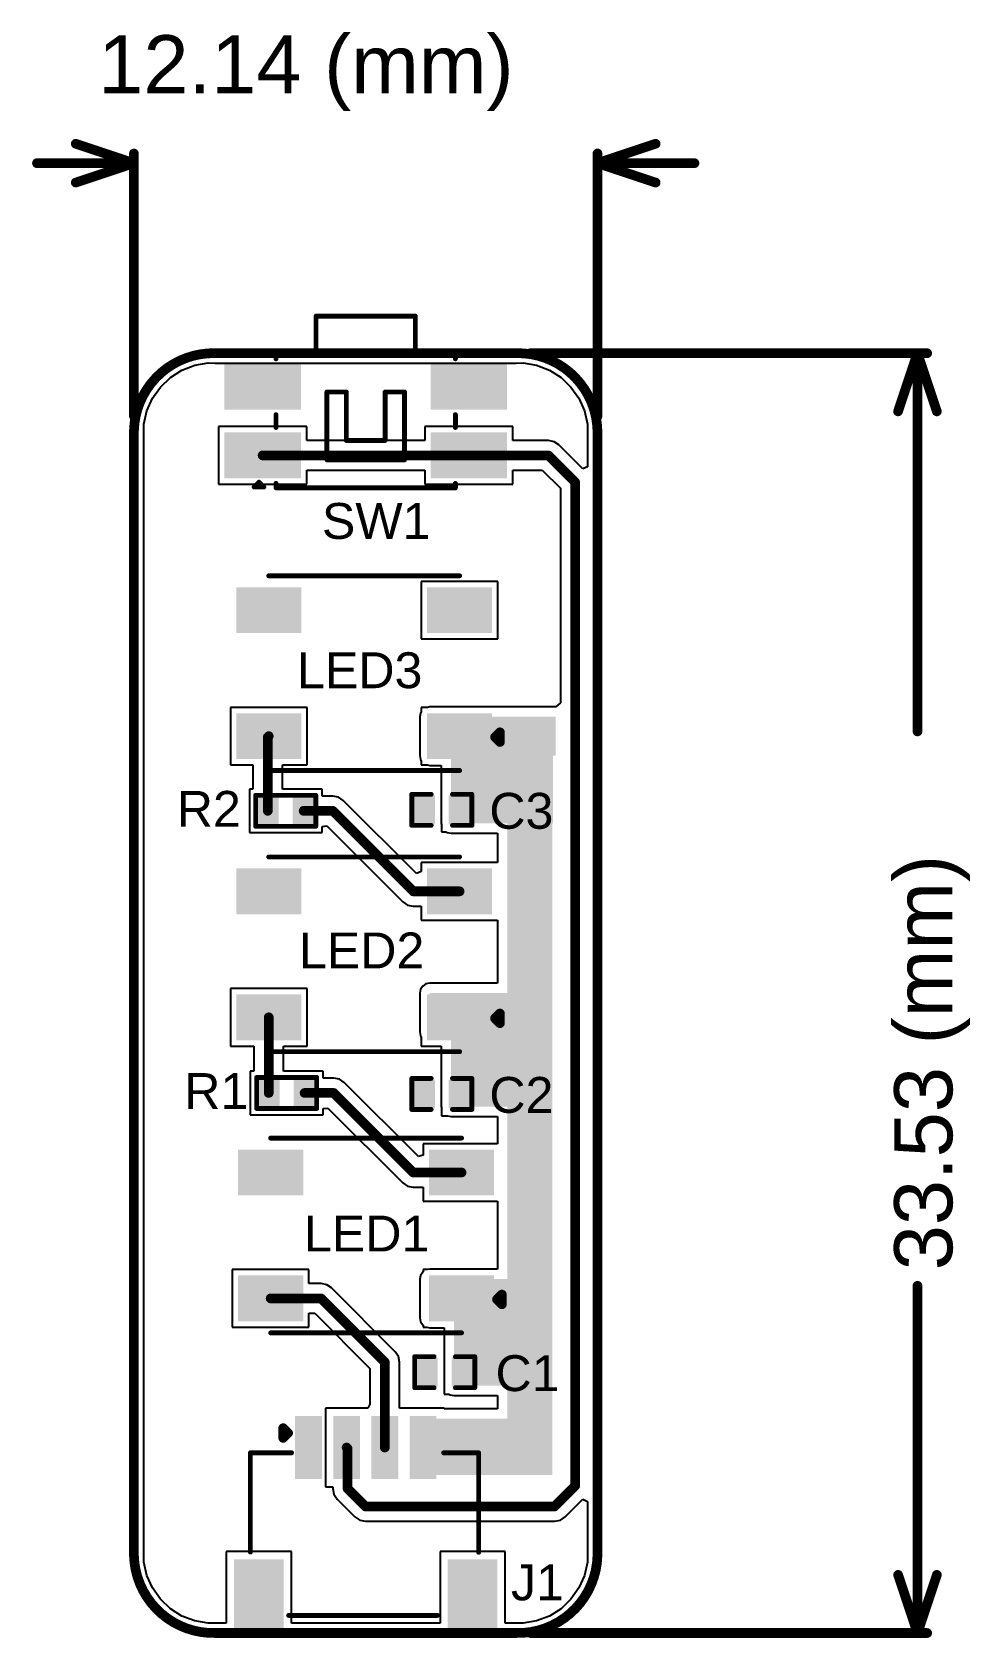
# Model space of a CAD drawing. Header units: inches. Extents: x -2.7 to 21.9, y -2.2 to 39.9.
import ezdxf

# ---------------------------------------------------------------- set-up
doc = ezdxf.new("R2010")
doc.units = ezdxf.units.IN
for name, color, linetype in [('Board Outline', 216, 'Continuous'), ('Dimension', 6, 'Continuous'), ('Top Layer', 1, 'Continuous'), ('Top Overlay', 2, 'Continuous'), ('Top Paste', 8, 'Continuous'), ('Top Solder', 216, 'Continuous')]:
    doc.layers.add(name, color=color, linetype=linetype)
doc.styles.add('Arial', font='', dxfattribs={"height": 0.2})
doc.styles.get('Arial').set_extended_font_data('Arial')

msp = doc.modelspace()

# ---------------------------------------------------------------- texts
at = {"layer": 'Dimension', "style": 'Arial'}
msp.add_text('12.14 (mm)', height=1.524, dxfattribs=at).set_placement((-0.9376486199999999, 38.30270724))
msp.add_text('33.53 (mm)', height=1.524, rotation=90, dxfattribs=at).set_placement((21.43735362, 7.46982504))
at = {"layer": 'Top Overlay', "style": 'Arial'}
for s, p in [('SW1', (4.92372396, 26.6320524)), ('LED3', (4.271992979999999, 22.7204524)), ('R2', (1.12208818, 19.0882524)), ('C3', (9.30878758, 19.0374524)), ('LED2', (4.32279298, 15.3798524)), ('R1', (1.31698746, 11.6968524)), ('C2', (9.30878758, 11.5952524)), ('LED1', (4.45397636, 7.9630524)), ('C1', (9.470171559999999, 4.305452399999999)), ('J1', (9.87594672, -1.17583204))]:
    msp.add_text(s, height=0.9397999999999999, dxfattribs=at).set_placement(p)

# ---------------------------------------------------------------- blocks, each defined once
blk = doc.blocks.new('C___0402_1')
at = {"layer": 'Top Layer'}
for points in [[(-0.6985, -0.3175), (-0.6985, 0.3175), (-0.2412999999999999, 0.3175), (-0.2413, -0.3175)], [(0.2412999999999999, -0.3175), (0.2413, 0.3175), (0.6985, 0.3175), (0.6985, -0.3175)]]:
    blk.add_hatch(color=1, dxfattribs=at).paths.add_polyline_path(points)
at = {"layer": 'Top Paste'}
for points in [[(-0.6985, -0.3175), (-0.6985, 0.3175), (-0.2412999999999999, 0.3175), (-0.2413, -0.3175)], [(0.2412999999999999, -0.3175), (0.2413, 0.3175), (0.6985, 0.3175), (0.6985, -0.3175)]]:
    blk.add_hatch(color=8, dxfattribs=at).paths.add_polyline_path(points)
at = {"layer": 'Top Solder'}
for points in [[(-0.7584998799999999, -0.37749988), (-0.7584998799999999, 0.37749988), (-0.18130012, 0.37749988), (-0.18130012, -0.37749988)], [(0.18130012, -0.37749988), (0.18130012, 0.37749988), (0.7584998799999999, 0.37749988), (0.7584998799999999, -0.37749988)]]:
    blk.add_hatch(color=216, dxfattribs=at).paths.add_polyline_path(points)
at = {"layer": 'Top Overlay', "const_width": 0.127}
for points in [[(-0.7874, 0.4064), (-0.2794, 0.4064)], [(-0.7874, -0.4064), (-0.7874, 0.4064)], [(0.2794, 0.4064), (0.7874, 0.4064)], [(0.7874, -0.4064), (0.7874, 0.4064)], [(-0.7874, -0.4064), (-0.2794, -0.4064)], [(0.2794, -0.4064), (0.7874, -0.4064)]]:
    blk.add_lwpolyline(points, dxfattribs=at)
at = {"layer": 'Top Overlay', "const_width": 0.0635}
for points in [[(-0.8191499999999999, 0.4064, 1), (-0.7556499999999999, 0.4064, 1)], [(-0.8191499999999999, 0.4064, 1), (-0.7556499999999999, 0.4064, 1)], [(-0.31115, 0.4064, 1), (-0.24765, 0.4064, 1)], [(0.24765, 0.4064, 1), (0.31115, 0.4064, 1)], [(0.7556499999999999, 0.4064, 1), (0.8191499999999999, 0.4064, 1)], [(0.7556499999999999, 0.4064, 1), (0.8191499999999999, 0.4064, 1)], [(-0.8191499999999999, -0.4064, 1), (-0.7556499999999999, -0.4064, 1)], [(-0.8191499999999999, -0.4064, 1), (-0.7556499999999999, -0.4064, 1)], [(-0.31115, -0.4064, 1), (-0.24765, -0.4064, 1)], [(0.24765, -0.4064, 1), (0.31115, -0.4064, 1)], [(0.7556499999999999, -0.4064, 1), (0.8191499999999999, -0.4064, 1)], [(0.7556499999999999, -0.4064, 1), (0.8191499999999999, -0.4064, 1)]]:
    blk.add_lwpolyline(points, format="xyb", close=True, dxfattribs=at)
blk = doc.blocks.new('C___0402_2')
at = {"layer": 'Top Layer'}
for points in [[(-0.6985, -0.3175), (-0.6985, 0.3175), (-0.2412999999999999, 0.3175), (-0.2413, -0.3175)], [(0.2412999999999999, -0.3175), (0.2413, 0.3175), (0.6985, 0.3175), (0.6985, -0.3175)]]:
    blk.add_hatch(color=1, dxfattribs=at).paths.add_polyline_path(points)
at = {"layer": 'Top Paste'}
for points in [[(-0.6985, -0.3175), (-0.6985, 0.3175), (-0.2412999999999999, 0.3175), (-0.2413, -0.3175)], [(0.2412999999999999, -0.3175), (0.2413, 0.3175), (0.6985, 0.3175), (0.6985, -0.3175)]]:
    blk.add_hatch(color=8, dxfattribs=at).paths.add_polyline_path(points)
at = {"layer": 'Top Solder'}
for points in [[(-0.7584998799999999, -0.37749988), (-0.7584998799999999, 0.37749988), (-0.18130012, 0.37749988), (-0.18130012, -0.37749988)], [(0.18130012, -0.37749988), (0.18130012, 0.37749988), (0.7584998799999999, 0.37749988), (0.7584998799999999, -0.37749988)]]:
    blk.add_hatch(color=216, dxfattribs=at).paths.add_polyline_path(points)
at = {"layer": 'Top Overlay', "const_width": 0.127}
for points in [[(-0.7874, 0.4064), (-0.2794, 0.4064)], [(-0.7874, -0.4064), (-0.7874, 0.4064)], [(0.2794, 0.4064), (0.7874, 0.4064)], [(0.7874, -0.4064), (0.7874, 0.4064)], [(-0.7874, -0.4064), (-0.2794, -0.4064)], [(0.2794, -0.4064), (0.7874, -0.4064)]]:
    blk.add_lwpolyline(points, dxfattribs=at)
at = {"layer": 'Top Overlay', "const_width": 0.0635}
for points in [[(-0.8191499999999999, 0.4064, 1), (-0.7556499999999999, 0.4064, 1)], [(-0.8191499999999999, 0.4064, 1), (-0.7556499999999999, 0.4064, 1)], [(-0.31115, 0.4064, 1), (-0.24765, 0.4064, 1)], [(0.24765, 0.4064, 1), (0.31115, 0.4064, 1)], [(0.7556499999999999, 0.4064, 1), (0.8191499999999999, 0.4064, 1)], [(0.7556499999999999, 0.4064, 1), (0.8191499999999999, 0.4064, 1)], [(-0.8191499999999999, -0.4064, 1), (-0.7556499999999999, -0.4064, 1)], [(-0.8191499999999999, -0.4064, 1), (-0.7556499999999999, -0.4064, 1)], [(-0.31115, -0.4064, 1), (-0.24765, -0.4064, 1)], [(0.24765, -0.4064, 1), (0.31115, -0.4064, 1)], [(0.7556499999999999, -0.4064, 1), (0.8191499999999999, -0.4064, 1)], [(0.7556499999999999, -0.4064, 1), (0.8191499999999999, -0.4064, 1)]]:
    blk.add_lwpolyline(points, format="xyb", close=True, dxfattribs=at)
blk = doc.blocks.new('C___0402_3')
at = {"layer": 'Top Layer'}
for points in [[(-0.6985, -0.3175), (-0.6985, 0.3175), (-0.2412999999999999, 0.3175), (-0.2413, -0.3175)], [(0.2412999999999999, -0.3175), (0.2413, 0.3175), (0.6985, 0.3175), (0.6985, -0.3175)]]:
    blk.add_hatch(color=1, dxfattribs=at).paths.add_polyline_path(points)
at = {"layer": 'Top Paste'}
for points in [[(-0.6985, -0.3175), (-0.6985, 0.3175), (-0.2412999999999999, 0.3175), (-0.2413, -0.3175)], [(0.2412999999999999, -0.3175), (0.2413, 0.3175), (0.6985, 0.3175), (0.6985, -0.3175)]]:
    blk.add_hatch(color=8, dxfattribs=at).paths.add_polyline_path(points)
at = {"layer": 'Top Solder'}
for points in [[(-0.7584998799999999, -0.37749988), (-0.7584998799999999, 0.37749988), (-0.18130012, 0.37749988), (-0.18130012, -0.37749988)], [(0.18130012, -0.37749988), (0.18130012, 0.37749988), (0.7584998799999999, 0.37749988), (0.7584998799999999, -0.37749988)]]:
    blk.add_hatch(color=216, dxfattribs=at).paths.add_polyline_path(points)
at = {"layer": 'Top Overlay', "const_width": 0.127}
for points in [[(-0.7874, 0.4064), (-0.2794, 0.4064)], [(-0.7874, -0.4064), (-0.7874, 0.4064)], [(0.2794, 0.4064), (0.7874, 0.4064)], [(0.7874, -0.4064), (0.7874, 0.4064)], [(-0.7874, -0.4064), (-0.2794, -0.4064)], [(0.2794, -0.4064), (0.7874, -0.4064)]]:
    blk.add_lwpolyline(points, dxfattribs=at)
at = {"layer": 'Top Overlay', "const_width": 0.0635}
for points in [[(-0.8191499999999999, 0.4064, 1), (-0.7556499999999999, 0.4064, 1)], [(-0.8191499999999999, 0.4064, 1), (-0.7556499999999999, 0.4064, 1)], [(-0.31115, 0.4064, 1), (-0.24765, 0.4064, 1)], [(0.24765, 0.4064, 1), (0.31115, 0.4064, 1)], [(0.7556499999999999, 0.4064, 1), (0.8191499999999999, 0.4064, 1)], [(0.7556499999999999, 0.4064, 1), (0.8191499999999999, 0.4064, 1)], [(-0.8191499999999999, -0.4064, 1), (-0.7556499999999999, -0.4064, 1)], [(-0.8191499999999999, -0.4064, 1), (-0.7556499999999999, -0.4064, 1)], [(-0.31115, -0.4064, 1), (-0.24765, -0.4064, 1)], [(0.24765, -0.4064, 1), (0.31115, -0.4064, 1)], [(0.7556499999999999, -0.4064, 1), (0.8191499999999999, -0.4064, 1)], [(0.7556499999999999, -0.4064, 1), (0.8191499999999999, -0.4064, 1)]]:
    blk.add_lwpolyline(points, format="xyb", close=True, dxfattribs=at)
blk = doc.blocks.new('EVQPUA02K_4')
at = {"layer": 'Top Layer'}
for points in [[(-1.8000218, 0.4000499999999999), (-3.6000182, 0.4000500000000001), (-3.6000182, 1.400048), (-1.8000218, 1.400048)], [(3.6000182, 0.4000499999999999), (1.8000218, 0.4000500000000001), (1.8000218, 1.400048), (3.6000182, 1.400048)], [(-1.8000218, -1.400048), (-3.6000182, -1.400048), (-3.6000182, -0.4000499999999999), (-1.8000218, -0.4000500000000001)], [(3.6000182, -1.400048), (1.8000218, -1.400048), (1.8000218, -0.4000499999999999), (3.6000182, -0.4000500000000001)]]:
    blk.add_hatch(color=1, dxfattribs=at).paths.add_polyline_path(points)
at = {"layer": 'Top Paste'}
for points in [[(-1.8000218, 0.4000499999999999), (-3.6000182, 0.4000500000000001), (-3.6000182, 1.400048), (-1.8000218, 1.400048)], [(3.6000182, 0.4000499999999999), (1.8000218, 0.4000500000000001), (1.8000218, 1.400048), (3.6000182, 1.400048)], [(-1.8000218, -1.400048), (-3.6000182, -1.400048), (-3.6000182, -0.4000499999999999), (-1.8000218, -0.4000500000000001)], [(3.6000182, -1.400048), (1.8000218, -1.400048), (1.8000218, -0.4000499999999999), (3.6000182, -0.4000500000000001)]]:
    blk.add_hatch(color=8, dxfattribs=at).paths.add_polyline_path(points)
at = {"layer": 'Top Solder'}
for points in [[(-1.6984218, 0.2984499999999998), (-3.7016182, 0.2984500000000001), (-3.7016182, 1.501648), (-1.6984218, 1.501648)], [(3.7016182, 0.2984499999999998), (1.6984218, 0.2984500000000001), (1.6984218, 1.501648), (3.7016182, 1.501648)], [(-1.6984218, -1.501648), (-3.7016182, -1.501648), (-3.7016182, -0.2984499999999998), (-1.6984218, -0.2984500000000001)], [(3.7016182, -1.501648), (1.6984218, -1.501648), (1.6984218, -0.2984499999999998), (3.7016182, -0.2984500000000001)]]:
    blk.add_hatch(color=216, dxfattribs=at).paths.add_polyline_path(points)
at = {"layer": 'Top Overlay', "const_width": 0.127}
for points in [[(-1.299972, 1.749933), (-1.299972, 2.749931)], [(-1.299972, 2.749931), (1.299972, 2.749931)], [(1.299972, 1.749933), (1.299972, 2.749931)], [(-2.350008, 1.749933), (2.350008, 1.749933)], [(-2.350008, 1.631061), (-2.350008, 1.749933)], [(2.350008, 1.631061), (2.350008, 1.749933)], [(-1.016, -1.016127), (-1.016, 0.761873)], [(-1.016, 0.761873), (-0.508, 0.761873)], [(-0.508, -0.5081269999999999), (-0.508, 0.761873)], [(0.508, -0.5081269999999999), (0.508, 0.761873)], [(0.508, 0.761873), (1.016, 0.761873)], [(1.016, -1.016127), (1.016, 0.761873)], [(-2.350008, -0.169037), (-2.350008, 0.168783)], [(2.350008, -0.169037), (2.350008, 0.168783)], [(-0.508, -0.5081269999999999), (0.508, -0.5081269999999999)], [(-1.016, -1.016127), (1.016, -1.016127)], [(-2.921, -1.7272), (-2.794, -1.6002)], [(-2.921, -1.7272), (-2.667, -1.7272)], [(-2.794, -1.6002), (-2.667, -1.7272)], [(-2.350008, -1.750187), (-2.350008, -1.631315)], [(2.350008, -1.750187), (2.350008, -1.631315)], [(-2.350008, -1.750187), (2.350008, -1.750187)]]:
    blk.add_lwpolyline(points, dxfattribs=at)
at = {"layer": 'Top Overlay', "const_width": 0.0635}
for points in [[(-1.331722, 2.749931, 1), (-1.268222, 2.749931, 1)], [(-1.331722, 2.749931, 1), (-1.268222, 2.749931, 1)], [(1.268222, 2.749931, 1), (1.331722, 2.749931, 1)], [(1.268222, 2.749931, 1), (1.331722, 2.749931, 1)], [(-2.381758, 1.749933, 1), (-2.318258, 1.749933, 1)], [(-2.381758, 1.749933, 1), (-2.318258, 1.749933, 1)], [(-2.381758, 1.631061, 1), (-2.318258, 1.631061, 1)], [(-1.331722, 1.749933, 1), (-1.268222, 1.749933, 1)], [(1.268222, 1.749933, 1), (1.331722, 1.749933, 1)], [(2.318258, 1.749933, 1), (2.381758, 1.749933, 1)], [(2.318258, 1.749933, 1), (2.381758, 1.749933, 1)], [(2.318258, 1.631061, 1), (2.381758, 1.631061, 1)], [(-1.04775, 0.761873, 1), (-0.98425, 0.761873, 1)], [(-1.04775, 0.761873, 1), (-0.98425, 0.761873, 1)], [(-0.5397500000000001, 0.761873, 1), (-0.47625, 0.761873, 1)], [(-0.5397500000000001, 0.761873, 1), (-0.47625, 0.761873, 1)], [(0.47625, 0.761873, 1), (0.5397500000000001, 0.761873, 1)], [(0.47625, 0.761873, 1), (0.5397500000000001, 0.761873, 1)], [(0.98425, 0.761873, 1), (1.04775, 0.761873, 1)], [(0.98425, 0.761873, 1), (1.04775, 0.761873, 1)], [(-2.381758, 0.168783, 1), (-2.318258, 0.168783, 1)], [(2.318258, 0.168783, 1), (2.381758, 0.168783, 1)], [(-2.381758, -0.169037, 1), (-2.318258, -0.169037, 1)], [(2.318258, -0.169037, 1), (2.381758, -0.169037, 1)], [(-0.5397500000000001, -0.5081269999999999, 1), (-0.47625, -0.5081269999999999, 1)], [(-0.5397500000000001, -0.5081269999999999, 1), (-0.47625, -0.5081269999999999, 1)], [(0.47625, -0.5081269999999999, 1), (0.5397500000000001, -0.5081269999999999, 1)], [(0.47625, -0.5081269999999999, 1), (0.5397500000000001, -0.5081269999999999, 1)], [(-1.04775, -1.016127, 1), (-0.98425, -1.016127, 1)], [(-1.04775, -1.016127, 1), (-0.98425, -1.016127, 1)], [(0.98425, -1.016127, 1), (1.04775, -1.016127, 1)], [(0.98425, -1.016127, 1), (1.04775, -1.016127, 1)], [(-2.95275, -1.7272, 1), (-2.88925, -1.7272, 1)], [(-2.95275, -1.7272, 1), (-2.88925, -1.7272, 1)], [(-2.82575, -1.6002, 1), (-2.76225, -1.6002, 1)], [(-2.82575, -1.6002, 1), (-2.76225, -1.6002, 1)], [(-2.69875, -1.7272, 1), (-2.63525, -1.7272, 1)], [(-2.69875, -1.7272, 1), (-2.63525, -1.7272, 1)], [(-2.381758, -1.631315, 1), (-2.318258, -1.631315, 1)], [(2.318258, -1.631315, 1), (2.381758, -1.631315, 1)], [(-2.381758, -1.750187, 1), (-2.318258, -1.750187, 1)], [(-2.381758, -1.750187, 1), (-2.318258, -1.750187, 1)], [(2.318258, -1.750187, 1), (2.381758, -1.750187, 1)], [(2.318258, -1.750187, 1), (2.381758, -1.750187, 1)]]:
    blk.add_lwpolyline(points, format="xyb", close=True, dxfattribs=at)
blk = doc.blocks.new('R___0402_5')
at = {"layer": 'Top Layer'}
for points in [[(-0.6985, -0.3175), (-0.6985, 0.3175), (-0.2412999999999999, 0.3175), (-0.2413, -0.3175)], [(0.2412999999999999, -0.3175), (0.2413, 0.3175), (0.6985, 0.3175), (0.6985, -0.3175)]]:
    blk.add_hatch(color=1, dxfattribs=at).paths.add_polyline_path(points)
at = {"layer": 'Top Paste'}
for points in [[(-0.6985, -0.3175), (-0.6985, 0.3175), (-0.2412999999999999, 0.3175), (-0.2413, -0.3175)], [(0.2412999999999999, -0.3175), (0.2413, 0.3175), (0.6985, 0.3175), (0.6985, -0.3175)]]:
    blk.add_hatch(color=8, dxfattribs=at).paths.add_polyline_path(points)
at = {"layer": 'Top Solder'}
for points in [[(-0.75350116, -0.37250116), (-0.75350116, 0.37250116), (-0.1862988399999999, 0.37250116), (-0.18629884, -0.37250116)], [(0.1862988399999999, -0.37250116), (0.18629884, 0.37250116), (0.75350116, 0.37250116), (0.75350116, -0.37250116)]]:
    blk.add_hatch(color=216, dxfattribs=at).paths.add_polyline_path(points)
at = {"layer": 'Top Overlay'}
for points, const_width in [([(-0.7874, 0.4064), (-0.7874, -0.4064)], 0.127), ([(0.7874, 0.4064), (-0.7874, 0.4064)], 0.127), ([(0.7874, 0.4064), (0.7874, -0.4064)], 0.127), ([(0.7874, -0.4064), (-0.7874, -0.4064)], 0.127), ([(0.8128, -0.4318), (-0.8128, -0.4318)], 0.0032258)]:
    blk.add_lwpolyline(points, dxfattribs=dict(at, const_width=const_width))
for points, const_width in [([(-0.8191499999999999, 0.4064, 1), (-0.7556499999999999, 0.4064, 1)], 0.0635), ([(-0.8191499999999999, 0.4064, 1), (-0.7556499999999999, 0.4064, 1)], 0.0635), ([(0.7556499999999999, 0.4064, 1), (0.8191499999999999, 0.4064, 1)], 0.0635), ([(0.7556499999999999, 0.4064, 1), (0.8191499999999999, 0.4064, 1)], 0.0635), ([(-0.8191499999999999, -0.4064, 1), (-0.7556499999999999, -0.4064, 1)], 0.0635), ([(-0.8191499999999999, -0.4064, 1), (-0.7556499999999999, -0.4064, 1)], 0.0635), ([(0.7556499999999999, -0.4064, 1), (0.8191499999999999, -0.4064, 1)], 0.0635), ([(0.7556499999999999, -0.4064, 1), (0.8191499999999999, -0.4064, 1)], 0.0635), ([(-0.81360518, -0.4318, 1), (-0.8119948199999999, -0.4318, 1)], 0.0016129), ([(0.8119948199999999, -0.4318, 1), (0.81360518, -0.4318, 1)], 0.0016129)]:
    blk.add_lwpolyline(points, format="xyb", close=True, dxfattribs=dict(at, const_width=const_width))
blk = doc.blocks.new('R___0402_6')
at = {"layer": 'Top Layer'}
for points in [[(-0.6985, -0.3175), (-0.6985, 0.3175), (-0.2412999999999999, 0.3175), (-0.2413, -0.3175)], [(0.2412999999999999, -0.3175), (0.2413, 0.3175), (0.6985, 0.3175), (0.6985, -0.3175)]]:
    blk.add_hatch(color=1, dxfattribs=at).paths.add_polyline_path(points)
at = {"layer": 'Top Paste'}
for points in [[(-0.6985, -0.3175), (-0.6985, 0.3175), (-0.2412999999999999, 0.3175), (-0.2413, -0.3175)], [(0.2412999999999999, -0.3175), (0.2413, 0.3175), (0.6985, 0.3175), (0.6985, -0.3175)]]:
    blk.add_hatch(color=8, dxfattribs=at).paths.add_polyline_path(points)
at = {"layer": 'Top Solder'}
for points in [[(-0.75350116, -0.37250116), (-0.75350116, 0.37250116), (-0.1862988399999999, 0.37250116), (-0.18629884, -0.37250116)], [(0.1862988399999999, -0.37250116), (0.18629884, 0.37250116), (0.75350116, 0.37250116), (0.75350116, -0.37250116)]]:
    blk.add_hatch(color=216, dxfattribs=at).paths.add_polyline_path(points)
at = {"layer": 'Top Overlay'}
for points, const_width in [([(-0.7874, 0.4064), (-0.7874, -0.4064)], 0.127), ([(0.7874, 0.4064), (-0.7874, 0.4064)], 0.127), ([(0.7874, 0.4064), (0.7874, -0.4064)], 0.127), ([(0.7874, -0.4064), (-0.7874, -0.4064)], 0.127), ([(0.8128, -0.4318), (-0.8128, -0.4318)], 0.0032258)]:
    blk.add_lwpolyline(points, dxfattribs=dict(at, const_width=const_width))
for points, const_width in [([(-0.8191499999999999, 0.4064, 1), (-0.7556499999999999, 0.4064, 1)], 0.0635), ([(-0.8191499999999999, 0.4064, 1), (-0.7556499999999999, 0.4064, 1)], 0.0635), ([(0.7556499999999999, 0.4064, 1), (0.8191499999999999, 0.4064, 1)], 0.0635), ([(0.7556499999999999, 0.4064, 1), (0.8191499999999999, 0.4064, 1)], 0.0635), ([(-0.8191499999999999, -0.4064, 1), (-0.7556499999999999, -0.4064, 1)], 0.0635), ([(-0.8191499999999999, -0.4064, 1), (-0.7556499999999999, -0.4064, 1)], 0.0635), ([(0.7556499999999999, -0.4064, 1), (0.8191499999999999, -0.4064, 1)], 0.0635), ([(0.7556499999999999, -0.4064, 1), (0.8191499999999999, -0.4064, 1)], 0.0635), ([(-0.81360518, -0.4318, 1), (-0.8119948199999999, -0.4318, 1)], 0.0016129), ([(0.8119948199999999, -0.4318, 1), (0.81360518, -0.4318, 1)], 0.0016129)]:
    blk.add_lwpolyline(points, format="xyb", close=True, dxfattribs=dict(at, const_width=const_width))
blk = doc.blocks.new('WS2812B_XF02_W_7')
at = {"layer": 'Top Layer'}
for points in [[(-3.24999985, 2.15000078), (-1.75000031, 2.15000078), (-1.75000031, 1.15000278), (-3.24999985, 1.15000278)], [(3.24999985, 1.15000278), (1.75000031, 1.15000278), (1.75000031, 2.15000078), (3.24999985, 2.15000078)], [(-3.24999985, -1.15000024), (-1.75000031, -1.15000024), (-1.75000031, -2.14999824), (-3.24999985, -2.14999824)], [(1.75000031, -1.15000024), (3.24999985, -1.15000024), (3.24999985, -2.14999824), (1.75000031, -2.14999824)]]:
    blk.add_hatch(color=1, dxfattribs=at).paths.add_polyline_path(points)
at = {"layer": 'Top Paste'}
for points in [[(-3.24999985, 2.15000078), (-1.75000031, 2.15000078), (-1.75000031, 1.15000278), (-3.24999985, 1.15000278)], [(3.24999985, 1.15000278), (1.75000031, 1.15000278), (1.75000031, 2.15000078), (3.24999985, 2.15000078)], [(-3.24999985, -1.15000024), (-1.75000031, -1.15000024), (-1.75000031, -2.14999824), (-3.24999985, -2.14999824)], [(1.75000031, -1.15000024), (3.24999985, -1.15000024), (3.24999985, -2.14999824), (1.75000031, -2.14999824)]]:
    blk.add_hatch(color=8, dxfattribs=at).paths.add_polyline_path(points)
at = {"layer": 'Top Solder'}
for points in [[(-3.35159985, 2.25160078), (-1.64840031, 2.25160078), (-1.64840031, 1.04840278), (-3.35159985, 1.04840278)], [(3.35159985, 1.04840278), (1.64840031, 1.04840278), (1.64840031, 2.25160078), (3.35159985, 2.25160078)], [(-3.35159985, -1.04840024), (-1.64840031, -1.04840024), (-1.64840031, -2.25159824), (-3.35159985, -2.25159824)], [(1.64840031, -1.04840024), (3.35159985, -1.04840024), (3.35159985, -2.25159824), (1.64840031, -2.25159824)]]:
    blk.add_hatch(color=216, dxfattribs=at).paths.add_polyline_path(points)
at = {"layer": 'Top Overlay'}
for points, const_width in [([(2.50000008, 2.55080008), (-2.50000008, 2.55080008)], 0.127), ([(-3.556, 1.8034), (-3.556, 1.5494)], 0.254), ([(-3.429, 1.6764), (-3.556, 1.8034)], 0.254), ([(-3.429, 1.6764), (-3.556, 1.5494)], 0.254), ([(2.50000008, -2.55079754), (-2.50000008, -2.55079754)], 0.127)]:
    blk.add_lwpolyline(points, dxfattribs=dict(at, const_width=const_width))
for points, const_width in [([(-2.53175008, 2.55080008, 1), (-2.46825008, 2.55080008, 1)], 0.0635), ([(2.46825008, 2.55080008, 1), (2.53175008, 2.55080008, 1)], 0.0635), ([(-3.619499999999999, 1.8034, 1), (-3.4925, 1.8034, 1)], 0.127), ([(-3.619499999999999, 1.8034, 1), (-3.4925, 1.8034, 1)], 0.127), ([(-3.4925, 1.6764, 1), (-3.3655, 1.6764, 1)], 0.127), ([(-3.4925, 1.6764, 1), (-3.3655, 1.6764, 1)], 0.127), ([(-3.619499999999999, 1.5494, 1), (-3.4925, 1.5494, 1)], 0.127), ([(-3.619499999999999, 1.5494, 1), (-3.4925, 1.5494, 1)], 0.127), ([(-2.53175008, -2.55079754, 1), (-2.46825008, -2.55079754, 1)], 0.0635), ([(2.46825008, -2.55079754, 1), (2.53175008, -2.55079754, 1)], 0.0635)]:
    blk.add_lwpolyline(points, format="xyb", close=True, dxfattribs=dict(at, const_width=const_width))
blk = doc.blocks.new('WS2812B_XF02_W_8')
at = {"layer": 'Top Layer'}
for points in [[(-3.24999985, 2.15000078), (-1.75000031, 2.15000078), (-1.75000031, 1.15000278), (-3.24999985, 1.15000278)], [(3.24999985, 1.15000278), (1.75000031, 1.15000278), (1.75000031, 2.15000078), (3.24999985, 2.15000078)], [(-3.24999985, -1.15000024), (-1.75000031, -1.15000024), (-1.75000031, -2.14999824), (-3.24999985, -2.14999824)], [(1.75000031, -1.15000024), (3.24999985, -1.15000024), (3.24999985, -2.14999824), (1.75000031, -2.14999824)]]:
    blk.add_hatch(color=1, dxfattribs=at).paths.add_polyline_path(points)
at = {"layer": 'Top Paste'}
for points in [[(-3.24999985, 2.15000078), (-1.75000031, 2.15000078), (-1.75000031, 1.15000278), (-3.24999985, 1.15000278)], [(3.24999985, 1.15000278), (1.75000031, 1.15000278), (1.75000031, 2.15000078), (3.24999985, 2.15000078)], [(-3.24999985, -1.15000024), (-1.75000031, -1.15000024), (-1.75000031, -2.14999824), (-3.24999985, -2.14999824)], [(1.75000031, -1.15000024), (3.24999985, -1.15000024), (3.24999985, -2.14999824), (1.75000031, -2.14999824)]]:
    blk.add_hatch(color=8, dxfattribs=at).paths.add_polyline_path(points)
at = {"layer": 'Top Solder'}
for points in [[(-3.35159985, 2.25160078), (-1.64840031, 2.25160078), (-1.64840031, 1.04840278), (-3.35159985, 1.04840278)], [(3.35159985, 1.04840278), (1.64840031, 1.04840278), (1.64840031, 2.25160078), (3.35159985, 2.25160078)], [(-3.35159985, -1.04840024), (-1.64840031, -1.04840024), (-1.64840031, -2.25159824), (-3.35159985, -2.25159824)], [(1.64840031, -1.04840024), (3.35159985, -1.04840024), (3.35159985, -2.25159824), (1.64840031, -2.25159824)]]:
    blk.add_hatch(color=216, dxfattribs=at).paths.add_polyline_path(points)
at = {"layer": 'Top Overlay'}
for points, const_width in [([(2.50000008, 2.55080008), (-2.50000008, 2.55080008)], 0.127), ([(-3.429, 1.6764), (-3.556, 1.8034)], 0.254), ([(-3.556, 1.8034), (-3.556, 1.5494)], 0.254), ([(-3.429, 1.6764), (-3.556, 1.5494)], 0.254), ([(2.50000008, -2.55079754), (-2.50000008, -2.55079754)], 0.127)]:
    blk.add_lwpolyline(points, dxfattribs=dict(at, const_width=const_width))
for points, const_width in [([(-2.53175008, 2.55080008, 1), (-2.46825008, 2.55080008, 1)], 0.0635), ([(2.46825008, 2.55080008, 1), (2.53175008, 2.55080008, 1)], 0.0635), ([(-3.619499999999999, 1.8034, 1), (-3.4925, 1.8034, 1)], 0.127), ([(-3.619499999999999, 1.8034, 1), (-3.4925, 1.8034, 1)], 0.127), ([(-3.4925, 1.6764, 1), (-3.3655, 1.6764, 1)], 0.127), ([(-3.4925, 1.6764, 1), (-3.3655, 1.6764, 1)], 0.127), ([(-3.619499999999999, 1.5494, 1), (-3.4925, 1.5494, 1)], 0.127), ([(-3.619499999999999, 1.5494, 1), (-3.4925, 1.5494, 1)], 0.127), ([(-2.53175008, -2.55079754, 1), (-2.46825008, -2.55079754, 1)], 0.0635), ([(2.46825008, -2.55079754, 1), (2.53175008, -2.55079754, 1)], 0.0635)]:
    blk.add_lwpolyline(points, format="xyb", close=True, dxfattribs=dict(at, const_width=const_width))
blk = doc.blocks.new('WS2812B_XF02_W_9')
at = {"layer": 'Top Layer'}
for points in [[(-3.24999985, 2.15000078), (-1.75000031, 2.15000078), (-1.75000031, 1.15000278), (-3.24999985, 1.15000278)], [(3.24999985, 1.15000278), (1.75000031, 1.15000278), (1.75000031, 2.15000078), (3.24999985, 2.15000078)], [(-3.24999985, -1.15000024), (-1.75000031, -1.15000024), (-1.75000031, -2.14999824), (-3.24999985, -2.14999824)], [(1.75000031, -1.15000024), (3.24999985, -1.15000024), (3.24999985, -2.14999824), (1.75000031, -2.14999824)]]:
    blk.add_hatch(color=1, dxfattribs=at).paths.add_polyline_path(points)
at = {"layer": 'Top Paste'}
for points in [[(-3.24999985, 2.15000078), (-1.75000031, 2.15000078), (-1.75000031, 1.15000278), (-3.24999985, 1.15000278)], [(3.24999985, 1.15000278), (1.75000031, 1.15000278), (1.75000031, 2.15000078), (3.24999985, 2.15000078)], [(-3.24999985, -1.15000024), (-1.75000031, -1.15000024), (-1.75000031, -2.14999824), (-3.24999985, -2.14999824)], [(1.75000031, -1.15000024), (3.24999985, -1.15000024), (3.24999985, -2.14999824), (1.75000031, -2.14999824)]]:
    blk.add_hatch(color=8, dxfattribs=at).paths.add_polyline_path(points)
at = {"layer": 'Top Solder'}
for points in [[(-3.35159985, 2.25160078), (-1.64840031, 2.25160078), (-1.64840031, 1.04840278), (-3.35159985, 1.04840278)], [(3.35159985, 1.04840278), (1.64840031, 1.04840278), (1.64840031, 2.25160078), (3.35159985, 2.25160078)], [(-3.35159985, -1.04840024), (-1.64840031, -1.04840024), (-1.64840031, -2.25159824), (-3.35159985, -2.25159824)], [(1.64840031, -1.04840024), (3.35159985, -1.04840024), (3.35159985, -2.25159824), (1.64840031, -2.25159824)]]:
    blk.add_hatch(color=216, dxfattribs=at).paths.add_polyline_path(points)
at = {"layer": 'Top Overlay'}
for points, const_width in [([(2.50000008, 2.55080008), (-2.50000008, 2.55080008)], 0.127), ([(-3.429, 1.6764), (-3.556, 1.8034)], 0.254), ([(-3.556, 1.8034), (-3.556, 1.5494)], 0.254), ([(-3.429, 1.6764), (-3.556, 1.5494)], 0.254), ([(2.50000008, -2.55079754), (-2.50000008, -2.55079754)], 0.127)]:
    blk.add_lwpolyline(points, dxfattribs=dict(at, const_width=const_width))
for points, const_width in [([(-2.53175008, 2.55080008, 1), (-2.46825008, 2.55080008, 1)], 0.0635), ([(2.46825008, 2.55080008, 1), (2.53175008, 2.55080008, 1)], 0.0635), ([(-3.619499999999999, 1.8034, 1), (-3.4925, 1.8034, 1)], 0.127), ([(-3.619499999999999, 1.8034, 1), (-3.4925, 1.8034, 1)], 0.127), ([(-3.4925, 1.6764, 1), (-3.3655, 1.6764, 1)], 0.127), ([(-3.4925, 1.6764, 1), (-3.3655, 1.6764, 1)], 0.127), ([(-3.619499999999999, 1.5494, 1), (-3.4925, 1.5494, 1)], 0.127), ([(-3.619499999999999, 1.5494, 1), (-3.4925, 1.5494, 1)], 0.127), ([(-2.53175008, -2.55079754, 1), (-2.46825008, -2.55079754, 1)], 0.0635), ([(2.46825008, -2.55079754, 1), (2.53175008, -2.55079754, 1)], 0.0635)]:
    blk.add_lwpolyline(points, format="xyb", close=True, dxfattribs=dict(at, const_width=const_width))
blk = doc.blocks.new('SM04B_SRSS_TB_LF__SN__10')
at = {"layer": 'Top Layer'}
for points in [[(-1.7998694, 2.7130248), (-1.1998706, 2.7130248), (-1.1998706, 1.1630152), (-1.7998694, 1.1630152)], [(-0.7998713999999999, 2.7130248), (-0.1998726, 2.7130248), (-0.1998726, 1.1630152), (-0.7998713999999999, 1.1630152)], [(0.2003806, 2.7125168), (0.8003793999999999, 2.7125168), (0.8003793999999999, 1.1625072), (0.2003806, 1.1625072)], [(1.2003786, 2.7125168), (1.8003774, 2.7125168), (1.8003774, 1.1625072), (1.2003786, 1.1625072)], [(-3.4000948, -1.0375138), (-2.2000972, -1.0375138), (-2.2000972, -2.8375102), (-3.4000948, -2.8375102)], [(2.2000972, -1.0380218), (3.4000948, -1.0380218), (3.4000948, -2.8380182), (2.2000972, -2.8380182)]]:
    blk.add_hatch(color=1, dxfattribs=at).paths.add_polyline_path(points)
at = {"layer": 'Top Paste'}
for points in [[(-1.7998694, 2.7130248), (-1.1998706, 2.7130248), (-1.1998706, 1.1630152), (-1.7998694, 1.1630152)], [(-0.7998713999999999, 2.7130248), (-0.1998726, 2.7130248), (-0.1998726, 1.1630152), (-0.7998713999999999, 1.1630152)], [(0.2003806, 2.7125168), (0.8003793999999999, 2.7125168), (0.8003793999999999, 1.1625072), (0.2003806, 1.1625072)], [(1.2003786, 2.7125168), (1.8003774, 2.7125168), (1.8003774, 1.1625072), (1.2003786, 1.1625072)], [(-3.4000948, -1.0375138), (-2.2000972, -1.0375138), (-2.2000972, -2.8375102), (-3.4000948, -2.8375102)], [(2.2000972, -1.0380218), (3.4000948, -1.0380218), (3.4000948, -2.8380182), (2.2000972, -2.8380182)]]:
    blk.add_hatch(color=8, dxfattribs=at).paths.add_polyline_path(points)
at = {"layer": 'Top Solder'}
for points in [[(-1.8506694, 2.7638248), (-1.1490706, 2.7638248), (-1.1490706, 1.1122152), (-1.8506694, 1.1122152)], [(-0.8506714, 2.7638248), (-0.1490726, 2.7638248), (-0.1490726, 1.1122152), (-0.8506714, 1.1122152)], [(0.1495806, 2.7633168), (0.8511793999999999, 2.7633168), (0.8511793999999999, 1.1117072), (0.1495806, 1.1117072)], [(1.1495786, 2.7633168), (1.8511774, 2.7633168), (1.8511774, 1.1117072), (1.1495786, 1.1117072)], [(-3.4508948, -0.9867138), (-2.1492972, -0.9867138), (-2.1492972, -2.8883102), (-3.4508948, -2.8883102)], [(2.1492972, -0.9872217999999999), (3.4508948, -0.9872217999999999), (3.4508948, -2.8888182), (2.1492972, -2.8888182)]]:
    blk.add_hatch(color=216, dxfattribs=at).paths.add_polyline_path(points)
at = {"layer": 'Top Overlay'}
for points, const_width in [([(-2.16027, 2.44602), (-2.03327, 2.31902)], 0.254), ([(-2.16027, 2.19202), (-2.16027, 2.44602)], 0.254), ([(-2.16027, 2.19202), (-2.03327, 2.31902)], 0.254), ([(-3.0199584, -0.799973), (-3.0199584, 1.799971)], 0.127), ([(-3.0199584, 1.799971), (-1.9400266, 1.799971)], 0.127), ([(2.040001, 1.799971), (2.9600144, 1.799971)], 0.127), ([(2.9600144, -0.8068056), (2.9600144, 1.799971)], 0.127), ([(-2.0199604, -2.4599646), (1.8800064, -2.4599646)], 0.127)]:
    blk.add_lwpolyline(points, dxfattribs=dict(at, const_width=const_width))
for points, const_width in [([(-2.22377, 2.44602, 1), (-2.09677, 2.44602, 1)], 0.127), ([(-2.22377, 2.44602, 1), (-2.09677, 2.44602, 1)], 0.127), ([(-2.22377, 2.19202, 1), (-2.09677, 2.19202, 1)], 0.127), ([(-2.22377, 2.19202, 1), (-2.09677, 2.19202, 1)], 0.127), ([(-2.09677, 2.31902, 1), (-1.96977, 2.31902, 1)], 0.127), ([(-2.09677, 2.31902, 1), (-1.96977, 2.31902, 1)], 0.127), ([(-3.0517084, 1.799971, 1), (-2.9882084, 1.799971, 1)], 0.0635), ([(-3.0517084, 1.799971, 1), (-2.9882084, 1.799971, 1)], 0.0635), ([(-1.9717766, 1.799971, 1), (-1.9082766, 1.799971, 1)], 0.0635), ([(2.008251, 1.799971, 1), (2.071751, 1.799971, 1)], 0.0635), ([(2.9282644, 1.799971, 1), (2.9917644, 1.799971, 1)], 0.0635), ([(2.9282644, 1.799971, 1), (2.9917644, 1.799971, 1)], 0.0635), ([(-3.0517084, -0.799973, 1), (-2.9882084, -0.799973, 1)], 0.0635), ([(2.9282644, -0.8068056, 1), (2.9917644, -0.8068056, 1)], 0.0635), ([(-2.0517104, -2.4599646, 1), (-1.9882104, -2.4599646, 1)], 0.0635), ([(1.8482564, -2.4599646, 1), (1.9117564, -2.4599646, 1)], 0.0635)]:
    blk.add_lwpolyline(points, format="xyb", close=True, dxfattribs=dict(at, const_width=const_width))

# ---------------------------------------------------------------- hatches: boundary and pattern name
at = {"layer": 'Top Layer'}
for points in [[(7.746999999999999, 20.955), (11.049, 20.955), (11.049, 21.971), (7.746999999999999, 21.971)], [(8.3058, 19.177), (10.9728, 19.177), (10.9728, 21.971), (8.3058, 21.971)], [(9.779, 2.1082), (10.95983076, 2.1082), (10.95983076, 21.971), (9.779, 21.971)], [(7.746999999999999, 13.716), (10.9474, 13.716), (10.9474, 14.732), (7.746999999999999, 14.732)], [(8.3058, 11.7602), (10.9474, 11.7602), (10.9474, 14.5288), (8.3058, 14.5288)], [(7.746999999999999, 6.223), (10.9474, 6.223), (10.9474, 7.238999999999999), (7.746999999999999, 7.238999999999999)], [(8.382, 4.444999999999999), (10.9474, 4.444999999999999), (10.9474, 7.238999999999999), (8.382, 7.238999999999999)], [(7.264399999999999, 2.1082), (10.9474, 2.1082), (10.9474, 3.581399999999999), (7.264399999999999, 3.581399999999999)]]:
    msp.add_hatch(color=1, dxfattribs=at).paths.add_polyline_path(points)

# ---------------------------------------------------------------- linework, layer by layer
at = {"layer": 'Board Outline', "const_width": 0.254}
for points in [[(2.54e-06, 29.464, -0.4142135623730951), (2.13360254, 31.496)], [(10.00762794, 31.496, -0.4142135623730951), (12.14122794, 29.464)], [(2.1336, -2.0319873, -0.4142135623730951), (0, 1.27e-05)], [(12.1412254, 1.27e-05, -0.4142135623730951), (10.0076254, -2.0319873)]]:
    msp.add_lwpolyline(points, format="xyb", dxfattribs=at)
for points in [[(2.13360254, 31.496), (10.00762794, 31.496)], [(0, 0), (2.54e-06, 29.464)], [(12.1412254, 1.27e-05), (12.14122794, 29.464)], [(2.1336, -2.0319873), (10.0076254, -2.0319873)]]:
    msp.add_lwpolyline(points, dxfattribs=at)
at = {"layer": 'Board Outline', "const_width": 0.127}
for points in [[(2.07010254, 31.496, 1), (2.19710254, 31.496, 1)], [(2.07010254, 31.496, 1), (2.19710254, 31.496, 1)], [(9.94412794, 31.496, 1), (10.07112794, 31.496, 1)], [(9.94412794, 31.496, 1), (10.07112794, 31.496, 1)], [(-0.06349746, 29.464, 1), (0.06350254, 29.464, 1)], [(-0.06349746, 29.464, 1), (0.06350254, 29.464, 1)], [(12.07772794, 29.464, 1), (12.20472794, 29.464, 1)], [(12.07772794, 29.464, 1), (12.20472794, 29.464, 1)], [(-0.0635, 1.27e-05, 1), (0.0635, 1.27e-05, 1)], [(-0.0635, 0, 1), (0.0635, 0, 1)], [(12.0777254, 1.27e-05, 1), (12.2047254, 1.27e-05, 1)], [(12.0777254, 1.27e-05, 1), (12.2047254, 1.27e-05, 1)], [(2.0701, -2.0319873, 1), (2.1971, -2.0319873, 1)], [(2.0701, -2.0319873, 1), (2.1971, -2.0319873, 1)], [(9.944125399999999, -2.0319873, 1), (10.0711254, -2.0319873, 1)], [(9.944125399999999, -2.0319873, 1), (10.0711254, -2.0319873, 1)]]:
    msp.add_lwpolyline(points, format="xyb", close=True, dxfattribs=at)
at = {"layer": 'Dimension', "const_width": 0.254}
for points in [[(-1.52399746, 36.9824), (2.54e-06, 36.4744)], [(12.14122794, 36.4744), (13.66522794, 36.9824)], [(-2.53999746, 36.4744), (2.54e-06, 36.4744)], [(-1.52399746, 35.96639999999999), (2.54e-06, 36.4744)], [(2.54e-06, 29.845), (2.54e-06, 36.72839999999999)], [(12.14122794, 29.845), (12.14122794, 36.72839999999999)], [(12.14122794, 36.4744), (13.66522794, 35.96639999999999)], [(12.14122794, 36.4744), (14.68122794, 36.4744)], [(10.38862794, 31.496), (20.7772, 31.496)], [(20.0152, 29.972), (20.5232, 31.496)], [(20.5232, 31.496), (21.0312, 29.972)], [(20.5232, 21.58778766), (20.5232, 31.496)], [(20.5232, -2.0319873), (20.5232, 7.063425039999999)], [(20.0152, -0.5079872999999999), (20.5232, -2.0319873)], [(20.5232, -2.0319873), (21.0312, -0.5079872999999999)], [(10.3886254, -2.0319873), (20.7772, -2.0319873)]]:
    msp.add_lwpolyline(points, dxfattribs=at)
at = {"layer": 'Dimension', "const_width": 0.127}
for points in [[(-1.58749746, 36.9824, 1), (-1.46049746, 36.9824, 1)], [(13.60172794, 36.9824, 1), (13.72872794, 36.9824, 1)], [(-2.60349746, 36.4744, 1), (-2.47649746, 36.4744, 1)], [(-0.06349746, 36.72839999999999, 1), (0.06350254, 36.72839999999999, 1)], [(-0.06349746, 36.4744, 1), (0.06350254, 36.4744, 1)], [(-0.06349746, 36.4744, 1), (0.06350254, 36.4744, 1)], [(-0.06349746, 36.4744, 1), (0.06350254, 36.4744, 1)], [(12.07772794, 36.72839999999999, 1), (12.20472794, 36.72839999999999, 1)], [(12.07772794, 36.4744, 1), (12.20472794, 36.4744, 1)], [(12.07772794, 36.4744, 1), (12.20472794, 36.4744, 1)], [(12.07772794, 36.4744, 1), (12.20472794, 36.4744, 1)], [(14.61772794, 36.4744, 1), (14.74472794, 36.4744, 1)], [(-1.58749746, 35.96639999999999, 1), (-1.46049746, 35.96639999999999, 1)], [(13.60172794, 35.96639999999999, 1), (13.72872794, 35.96639999999999, 1)], [(10.32512794, 31.496, 1), (10.45212794, 31.496, 1)], [(20.4597, 31.496, 1), (20.5867, 31.496, 1)], [(20.4597, 31.496, 1), (20.5867, 31.496, 1)], [(20.4597, 31.496, 1), (20.5867, 31.496, 1)], [(20.7137, 31.496, 1), (20.8407, 31.496, 1)], [(-0.06349746, 29.845, 1), (0.06350254, 29.845, 1)], [(12.07772794, 29.845, 1), (12.20472794, 29.845, 1)], [(19.9517, 29.972, 1), (20.0787, 29.972, 1)], [(20.9677, 29.972, 1), (21.0947, 29.972, 1)], [(20.4597, 21.58778766, 1), (20.5867, 21.58778766, 1)], [(20.4597, 7.063425039999999, 1), (20.5867, 7.063425039999999, 1)], [(19.9517, -0.5079872999999999, 1), (20.0787, -0.5079872999999999, 1)], [(20.9677, -0.5079872999999999, 1), (21.0947, -0.5079872999999999, 1)], [(10.3251254, -2.0319873, 1), (10.4521254, -2.0319873, 1)], [(20.4597, -2.0319873, 1), (20.5867, -2.0319873, 1)], [(20.4597, -2.0319873, 1), (20.5867, -2.0319873, 1)], [(20.4597, -2.0319873, 1), (20.5867, -2.0319873, 1)], [(20.7137, -2.0319873, 1), (20.8407, -2.0319873, 1)]]:
    msp.add_lwpolyline(points, format="xyb", close=True, dxfattribs=at)
at = {"layer": 'Top Layer'}
for p, q in [((1.2582779, 31.05060083999999), (1.59356298, 31.17999606)), ((1.59356298, 31.17999606), (1.94764406, 31.241492)), ((1.94764406, 31.241492), (2.12729064, 31.23711304)), ((2.12729064, 31.23711304), (2.13045548, 31.23766168)), ((2.13045548, 31.23766168), (2.13360254, 31.23703684)), ((2.13360254, 31.23703684), (10.00762794, 31.23703684)), ((10.00762794, 31.23703684), (10.010775, 31.23766168)), ((10.010775, 31.23766168), (10.01393984, 31.23711304)), ((10.01393984, 31.23711304), (10.19358388, 31.241492)), ((10.19358388, 31.241492), (10.54766496, 31.17999606)), ((10.54766496, 31.17999606), (10.88295004, 31.05060083999999)), ((0.6944385399999999, 30.61043408), (0.9546742399999999, 30.85827966)), ((0.9546742399999999, 30.85827966), (1.2582779, 31.05060083999999)), ((10.88295004, 31.05060083999999), (11.18654862, 30.8582822)), ((11.18654862, 30.8582822), (11.44679448, 30.610429)), ((0.34195258, 29.98799438), (0.4875403, 30.31656624)), ((0.4875403, 30.31656624), (0.6944385399999999, 30.61043408)), ((11.44679448, 30.610429), (11.65369018, 30.31655862)), ((11.65369018, 30.31655862), (11.79927536, 29.98799184)), ((0.26326846, 29.63733214), (0.34195258, 29.98799438)), ((11.79927536, 29.98799184), (11.87795948, 29.63733214)), ((0.25896062, 0.0032004), (0.2589657, 29.46081484)), ((0.2589657, 29.46081484), (0.26326846, 29.63733214)), ((4.524593439999999, 29.57195), (2.21659704, 29.57195)), ((2.21659704, 29.57195), (2.21659704, 28.063952)), ((4.524593439999999, 29.20641606), (4.524593439999999, 29.57195)), ((9.92463344, 29.57195), (7.61663704, 29.57195)), ((7.61663704, 29.57195), (7.61663704, 29.20641606)), ((9.92463344, 29.20641606), (9.92463344, 29.57195)), ((11.87795948, 29.63733214), (11.88226478, 29.46080976)), ((11.88226478, 29.46080976), (11.88226478, 28.52151268)), ((7.61663704, 29.20641606), (4.524593439999999, 29.20641606)), ((10.856849, 29.20641606), (9.92463344, 29.20641606)), ((11.00550758, 29.17684538), (10.856849, 29.20641606)), ((11.13153476, 29.09263676), (11.00550758, 29.17684538)), ((11.75526478, 28.46890674), (11.13153476, 29.09263676)), ((4.524593439999999, 28.063952), (4.524593439999999, 28.42948594)), ((4.524593439999999, 28.42948594), (7.61663704, 28.42948594)), ((7.61663704, 28.42948594), (7.61663704, 28.063952)), ((9.92463344, 28.063952), (9.92463344, 28.42948594)), ((9.92463344, 28.42948594), (10.69594254, 28.42948594)), ((10.69594254, 28.42948594), (11.16861622, 27.95681226)), ((11.88226478, 28.52151268), (11.75526478, 28.46890674)), ((2.21659704, 28.063952), (4.524593439999999, 28.063952)), ((7.61663704, 28.063952), (9.92463344, 28.063952)), ((11.16861622, 27.95681226), (11.16861622, 22.33567288)), ((9.5346139, 25.51799824), (7.5266169, 25.51799824)), ((7.5266169, 25.51799824), (7.5266169, 24.01000024)), ((9.5346139, 24.01000024), (9.5346139, 25.51799824)), ((7.5266169, 24.01000024), (9.5346139, 24.01000024)), ((11.16861622, 22.33567288), (11.04899746, 22.22997586)), ((4.534613739999999, 22.21799722), (2.52661674, 22.21799722)), ((2.52661674, 22.21799722), (2.52661674, 20.70999922)), ((4.534613739999999, 20.70999922), (4.534613739999999, 22.21799722)), ((7.50773708, 22.07010572), (7.48802414, 21.971)), ((7.48802414, 21.971), (7.48802414, 20.955)), ((7.5266169, 22.09836068), (7.50773708, 22.07010572)), ((7.686779139999999, 22.21799722), (7.5266169, 22.21799722)), ((7.5266169, 22.21799722), (7.5266169, 22.09836068)), ((7.746999999999999, 22.22997586), (7.686779139999999, 22.21799722)), ((11.04899746, 22.22997586), (7.746999999999999, 22.22997586)), ((2.52661674, 20.70999922), (3.11673494, 20.70999922)), ((3.11673494, 20.70999922), (3.11673494, 20.0787)), ((3.89366506, 20.0787), (3.89366506, 20.70999922)), ((3.89366506, 20.70999922), (4.534613739999999, 20.70999922)), ((7.48802414, 20.955), (7.50773708, 20.85589428)), ((7.50773708, 20.85589428), (7.5266169, 20.82763932)), ((7.5266169, 20.82763932), (7.5266169, 20.70999922)), ((7.5266169, 20.70999922), (7.676741059999999, 20.70999922)), ((7.676741059999999, 20.70999922), (7.746999999999999, 20.69602414)), ((7.746999999999999, 20.69602414), (8.046824139999998, 20.69602414)), ((8.046824139999998, 20.69602414), (8.046824139999998, 19.177)), ((3.11673494, 20.0787), (3.0226, 20.0787)), ((3.0226, 20.0787), (3.0226, 18.9357)), ((4.9276, 20.0787), (3.89366506, 20.0787)), ((4.9276, 19.89566506), (4.9276, 20.0787)), ((5.206999999999999, 19.89566506), (4.9276, 19.89566506)), ((5.35565858, 19.86609438), (5.206999999999999, 19.89566506)), ((5.48168576, 19.78188576), (5.35565858, 19.86609438)), ((7.3996169, 17.86395716), (5.48168576, 19.78188576)), ((3.0226, 18.9357), (4.9276, 18.9357)), ((4.9276, 19.0981965), (5.0546, 19.11022848)), ((4.9276, 18.9357), (4.9276, 19.0981965)), ((5.0546, 19.11022848), (7.04151246, 17.12331348)), ((8.046824139999998, 19.177), (8.0518, 19.15198354)), ((8.0518, 19.15198354), (8.0518, 18.9611)), ((8.0518, 18.9611), (8.17172864, 18.9611)), ((8.17172864, 18.9611), (8.206694279999999, 18.93773708)), ((8.206694279999999, 18.93773708), (8.3058, 18.91802414)), ((8.3058, 18.91802414), (9.520024139999999, 18.91802414)), ((9.520024139999999, 18.91802414), (9.520024139999999, 18.15199824)), ((9.520024139999999, 18.15199824), (7.5266169, 18.15199824)), ((7.5266169, 18.15199824), (7.5266169, 17.9165631)), ((7.5266169, 17.9165631), (7.3996169, 17.86395716)), ((7.04151246, 17.12331348), (7.16753964, 17.03910486)), ((7.16753964, 17.03910486), (7.316200759999999, 17.00953418)), ((7.316200759999999, 17.00953418), (7.5266169, 17.00953418)), ((7.5266169, 17.00953418), (7.5266169, 16.64400024)), ((7.5266169, 16.64400024), (9.520024139999999, 16.64400024)), ((9.520024139999999, 16.64400024), (9.520024139999999, 14.99097586)), ((4.534613739999999, 14.85199722), (2.52661674, 14.85199722)), ((2.52661674, 14.85199722), (2.52661674, 13.34399922)), ((4.534613739999999, 13.34399922), (4.534613739999999, 14.85199722)), ((7.50773708, 14.83110572), (7.48802414, 14.732)), ((7.48802414, 14.732), (7.48802414, 13.716)), ((7.56387616, 14.91512384), (7.50773708, 14.83110572)), ((7.647894279999999, 14.97126292), (7.56387616, 14.91512384)), ((7.746999999999999, 14.99097586), (7.647894279999999, 14.97126292)), ((9.520024139999999, 14.99097586), (7.746999999999999, 14.99097586)), ((7.48802414, 13.716), (7.50773708, 13.61689428)), ((7.50773708, 13.61689428), (7.5266169, 13.58863932)), ((7.5266169, 13.58863932), (7.5266169, 13.34399922)), ((2.52661674, 13.34399922), (3.14213494, 13.34399922)), ((3.14213494, 13.34399922), (3.14213494, 12.6873)), ((3.91906506, 12.6873), (3.91906506, 13.34399922)), ((3.91906506, 13.34399922), (4.534613739999999, 13.34399922)), ((7.5266169, 13.34399922), (8.046824139999998, 13.34399922)), ((8.046824139999998, 13.34399922), (8.046824139999998, 11.7602)), ((3.14213494, 12.6873), (3.048, 12.6873)), ((3.048, 12.6873), (3.048, 11.5443)), ((4.953, 12.6873), (3.91906506, 12.6873)), ((4.953, 12.50426506), (4.953, 12.6873)), ((5.232399999999999, 12.50426506), (4.953, 12.50426506)), ((5.381058579999999, 12.47469438), (5.232399999999999, 12.50426506)), ((5.50708576, 12.39048576), (5.381058579999999, 12.47469438)), ((7.450000339999999, 10.44757118), (5.50708576, 12.39048576)), ((3.048, 11.5443), (4.953, 11.5443)), ((4.953, 11.7067965), (5.08, 11.71882848)), ((4.953, 11.5443), (4.953, 11.7067965)), ((5.08, 11.71882848), (7.040514239999999, 9.75831424)), ((8.046824139999998, 11.7602), (8.0518, 11.73518354)), ((8.0518, 11.73518354), (8.0518, 11.5189)), ((8.0518, 11.5189), (8.21693556, 11.5189)), ((8.21693556, 11.5189), (8.3058, 11.50122414)), ((8.3058, 11.50122414), (9.520024139999999, 11.50122414)), ((9.520024139999999, 11.50122414), (9.520024139999999, 10.786999)), ((9.520024139999999, 10.786999), (7.57700034, 10.786999)), ((7.57700034, 10.786999), (7.57700034, 10.48449262)), ((7.57700034, 10.48449262), (7.450000339999999, 10.44757118)), ((7.040514239999999, 9.75831424), (7.16654142, 9.674105619999999)), ((7.16654142, 9.674105619999999), (7.315199999999999, 9.64453494)), ((7.315199999999999, 9.64453494), (7.57700034, 9.64453494)), ((7.57700034, 9.64453494), (7.57700034, 9.279001)), ((7.57700034, 9.279001), (9.520024139999999, 9.279001)), ((9.520024139999999, 9.279001), (9.520024139999999, 7.497975859999999)), ((4.584997179999999, 7.48699798), (2.57700018, 7.48699798)), ((2.57700018, 7.48699798), (2.57700018, 5.97899998)), ((4.584997179999999, 7.12146404), (4.584997179999999, 7.48699798)), ((7.50773708, 7.338105719999999), (7.48802414, 7.238999999999999)), ((7.48802414, 7.238999999999999), (7.48802414, 6.223)), ((7.56387616, 7.42212384), (7.50773708, 7.338105719999999)), ((7.57700034, 7.43089192), (7.56387616, 7.42212384)), ((7.69180834, 7.48699798), (7.57700034, 7.48699798)), ((7.57700034, 7.48699798), (7.57700034, 7.43089192)), ((7.746999999999999, 7.497975859999999), (7.69180834, 7.48699798)), ((9.520024139999999, 7.497975859999999), (7.746999999999999, 7.497975859999999)), ((4.90020102, 7.12146404), (4.584997179999999, 7.12146404)), ((5.0488596, 7.09189336), (4.90020102, 7.12146404)), ((5.17488678, 7.007684739999999), (5.0488596, 7.09189336)), ((6.845681, 5.33689052), (5.17488678, 7.007684739999999)), ((4.584997179999999, 5.97899998), (4.584997179999999, 6.34453392)), ((4.584997179999999, 6.34453392), (4.73929456, 6.34453392)), ((4.73929456, 6.34453392), (6.18253018, 4.9012983)), ((2.57700018, 5.97899998), (4.584997179999999, 5.97899998)), ((7.48802414, 6.223), (7.50773708, 6.12389428)), ((7.50773708, 6.12389428), (7.56387616, 6.03987616)), ((7.56387616, 6.03987616), (7.57700034, 6.031108079999999)), ((7.57700034, 6.031108079999999), (7.57700034, 5.97899998)), ((7.57700034, 5.97899998), (7.67170932, 5.97899998)), ((7.67170932, 5.97899998), (7.746999999999999, 5.964024139999999)), ((7.746999999999999, 5.964024139999999), (8.123024139999998, 5.964024139999999)), ((8.123024139999998, 5.964024139999999), (8.123024139999998, 4.444999999999999)), ((6.92988962, 5.21086334), (6.845681, 5.33689052)), ((6.959460299999999, 5.062204759999999), (6.92988962, 5.21086334)), ((6.959460299999999, 3.8555168), (6.959460299999999, 5.062204759999999)), ((6.18253018, 4.9012983), (6.18253018, 3.95909038)), ((8.123024139999998, 4.444999999999999), (8.128, 4.41998354)), ((8.128, 4.41998354), (8.128, 4.2291)), ((8.128, 4.2291), (8.24792864, 4.2291)), ((8.24792864, 4.2291), (8.282894279999999, 4.20573708)), ((6.124740099999999, 3.8560248), (5.01674384, 3.8560248)), ((5.01674384, 3.8560248), (5.01674384, 1.7980152)), ((6.18253018, 3.95909038), (6.124740099999999, 3.8560248)), ((8.124992639999999, 3.8555168), (6.959460299999999, 3.8555168)), ((8.124992639999999, 3.84037586), (8.124992639999999, 3.8555168)), ((9.520024139999999, 3.84037586), (8.124992639999999, 3.84037586)), ((8.282894279999999, 4.20573708), (8.382, 4.18602414)), ((8.382, 4.18602414), (9.520024139999999, 4.18602414)), ((9.520024139999999, 4.18602414), (9.520024139999999, 3.84037586)), ((5.01674384, 1.7980152), (5.207759459999999, 1.7980152)), ((5.207759459999999, 1.7980152), (5.207759459999999, 1.74977044)), ((5.207759459999999, 1.74977044), (5.237330139999999, 1.60111186)), ((5.237330139999999, 1.60111186), (5.32153876, 1.47508468)), ((5.32153876, 1.47508468), (5.786881999999999, 1.00974144)), ((11.29479072, 1.00974144), (11.75526224, 1.47021296)), ((11.75526224, 1.47021296), (11.88226224, 1.41760702)), ((11.88226224, 1.41760702), (11.88226224, 0.00320294)), ((5.786881999999999, 1.00974144), (5.912906639999999, 0.9255328199999999)), ((5.912906639999999, 0.9255328199999999), (6.06156776, 0.89596214)), ((6.06156776, 0.89596214), (11.02010496, 0.89596214)), ((11.02010496, 0.89596214), (11.16876354, 0.9255328199999999)), ((11.16876354, 0.9255328199999999), (11.29479072, 1.00974144)), ((0.26326592, -0.17332198), (0.25896062, 0.0032004)), ((4.12451804, 0.1054862), (2.41652044, 0.1054862)), ((2.41652044, 0.1054862), (2.41652044, -1.77302414)), ((4.12451804, -1.77302414), (4.12451804, 0.1054862)), ((9.72471004, 0.1049782), (8.016712440000001, 0.1049782)), ((8.016712440000001, 0.1049782), (8.016712440000001, -1.77302668)), ((9.72471004, -1.77302668), (9.72471004, 0.1049782)), ((11.88226224, 0.00320294), (11.87795694, -0.17332198)), ((0.34195004, -0.52398168), (0.26326592, -0.17332198)), ((11.87795694, -0.17332198), (11.79927282, -0.52398422)), ((0.48753522, -0.85254846), (0.34195004, -0.52398168)), ((11.79927282, -0.52398422), (11.6536851, -0.85255608)), ((0.69443092, -1.14641884), (0.48753522, -0.85254846)), ((0.9546767799999999, -1.39427204), (0.69443092, -1.14641884)), ((11.44678686, -1.14642392), (11.18655116, -1.3942695)), ((11.6536851, -0.85255608), (11.44678686, -1.14642392)), ((1.25827536, -1.58659068), (0.9546767799999999, -1.39427204)), ((1.59356044, -1.7159859), (1.25827536, -1.58659068)), ((10.8829475, -1.58659068), (10.54766242, -1.7159859)), ((11.18655116, -1.3942695), (10.8829475, -1.58659068)), ((1.94763898, -1.77748184), (1.59356044, -1.7159859)), ((2.12728556, -1.77310034), (1.94763898, -1.77748184)), ((2.13045294, -1.77365152), (2.12728556, -1.77310034)), ((2.1336, -1.77302414), (2.13045294, -1.77365152)), ((2.41652044, -1.77302414), (2.1336, -1.77302414)), ((8.016712440000001, -1.77302668), (4.12451804, -1.77302414)), ((10.00762286, -1.77302668), (9.72471004, -1.77302668)), ((10.01076992, -1.77365152), (10.00762286, -1.77302668)), ((10.01393476, -1.77310288), (10.01076992, -1.77365152)), ((10.19358134, -1.77748184), (10.01393476, -1.77310288)), ((10.54766242, -1.7159859), (10.19358134, -1.77748184))]:
    msp.add_line(p, q, dxfattribs=at)
at = {"layer": 'Top Layer', "const_width": 0.254}
for points in [[(3.37059524, 28.817951), (8.77063524, 28.817951)], [(8.77063524, 28.817951), (10.856849, 28.817951)], [(10.856849, 28.817951), (11.55708128, 28.11771872)], [(11.55708128, 1.82140352), (11.55708128, 28.11771872)], [(3.5052, 21.43858298), (3.53061524, 21.46399822)], [(3.5052, 19.5072), (3.5052, 21.43858298)], [(4.444999999999999, 19.5072), (5.206999999999999, 19.5072)], [(5.206999999999999, 19.5072), (7.316200759999999, 17.39799924)], [(7.316200759999999, 17.39799924), (8.5306154, 17.39799924)], [(3.5306, 14.09798298), (3.53061524, 14.09799822)], [(3.5306, 12.1158), (3.5306, 14.09798298)], [(4.4704, 12.1158), (5.232399999999999, 12.1158)], [(5.232399999999999, 12.1158), (7.315199999999999, 10.033)], [(7.315199999999999, 10.033), (8.58099884, 10.033)], [(3.58099868, 6.73299898), (4.90020102, 6.73299898)], [(4.90020102, 6.73299898), (6.570995239999999, 5.062204759999999)], [(6.570995239999999, 2.826512), (6.570995239999999, 5.062204759999999)], [(5.57074324, 2.82702), (5.596224519999999, 2.80153872)], [(5.596224519999999, 1.74977044), (5.596224519999999, 2.80153872)], [(5.596224519999999, 1.74977044), (6.06156776, 1.2844272)], [(11.02010496, 1.2844272), (11.55708128, 1.82140352)], [(6.06156776, 1.2844272), (11.02010496, 1.2844272)]]:
    msp.add_lwpolyline(points, dxfattribs=at)
at = {"layer": 'Top Layer', "const_width": 0.127}
for points in [[(3.30709524, 28.817951, 1), (3.43409524, 28.817951, 1)], [(8.70713524, 28.817951, 1), (8.83413524, 28.817951, 1)], [(8.70713524, 28.817951, 1), (8.83413524, 28.817951, 1)], [(10.793349, 28.817951, 1), (10.920349, 28.817951, 1)], [(10.793349, 28.817951, 1), (10.920349, 28.817951, 1)], [(11.49358128, 28.11771872, 1), (11.62058128, 28.11771872, 1)], [(11.49358128, 28.11771872, 1), (11.62058128, 28.11771872, 1)], [(3.4417, 21.43858298, 1), (3.5687, 21.43858298, 1)], [(3.4417, 21.43858298, 1), (3.5687, 21.43858298, 1)], [(3.46711524, 21.46399822, 1), (3.59411524, 21.46399822, 1)], [(3.4417, 19.5072, 1), (3.5687, 19.5072, 1)], [(4.381499999999999, 19.5072, 1), (4.5085, 19.5072, 1)], [(5.1435, 19.5072, 1), (5.270499999999999, 19.5072, 1)], [(5.1435, 19.5072, 1), (5.270499999999999, 19.5072, 1)], [(7.25270076, 17.39799924, 1), (7.37970076, 17.39799924, 1)], [(7.25270076, 17.39799924, 1), (7.37970076, 17.39799924, 1)], [(8.467115399999999, 17.39799924, 1), (8.5941154, 17.39799924, 1)], [(3.4671, 14.09798298, 1), (3.5941, 14.09798298, 1)], [(3.4671, 14.09798298, 1), (3.5941, 14.09798298, 1)], [(3.46711524, 14.09799822, 1), (3.59411524, 14.09799822, 1)], [(3.4671, 12.1158, 1), (3.5941, 12.1158, 1)], [(4.406899999999999, 12.1158, 1), (4.533899999999999, 12.1158, 1)], [(5.168899999999999, 12.1158, 1), (5.2959, 12.1158, 1)], [(5.168899999999999, 12.1158, 1), (5.2959, 12.1158, 1)], [(7.251699999999999, 10.033, 1), (7.378699999999999, 10.033, 1)], [(7.251699999999999, 10.033, 1), (7.378699999999999, 10.033, 1)], [(8.517498839999998, 10.033, 1), (8.644498839999999, 10.033, 1)], [(3.51749868, 6.73299898, 1), (3.64449868, 6.73299898, 1)], [(4.83670102, 6.73299898, 1), (4.963701019999999, 6.73299898, 1)], [(4.83670102, 6.73299898, 1), (4.963701019999999, 6.73299898, 1)], [(6.50749524, 5.062204759999999, 1), (6.63449524, 5.062204759999999, 1)], [(6.50749524, 5.062204759999999, 1), (6.63449524, 5.062204759999999, 1)], [(5.507243239999999, 2.82702, 1), (5.63424324, 2.82702, 1)], [(6.50749524, 2.826512, 1), (6.63449524, 2.826512, 1)], [(5.53272452, 2.80153872, 1), (5.659724519999999, 2.80153872, 1)], [(5.53272452, 2.80153872, 1), (5.659724519999999, 2.80153872, 1)], [(5.53272452, 1.74977044, 1), (5.659724519999999, 1.74977044, 1)], [(5.53272452, 1.74977044, 1), (5.659724519999999, 1.74977044, 1)], [(11.49358128, 1.82140352, 1), (11.62058128, 1.82140352, 1)], [(11.49358128, 1.82140352, 1), (11.62058128, 1.82140352, 1)], [(5.99806776, 1.2844272, 1), (6.12506776, 1.2844272, 1)], [(5.99806776, 1.2844272, 1), (6.12506776, 1.2844272, 1)], [(10.95660496, 1.2844272, 1), (11.08360496, 1.2844272, 1)], [(10.95660496, 1.2844272, 1), (11.08360496, 1.2844272, 1)]]:
    msp.add_lwpolyline(points, format="xyb", close=True, dxfattribs=at)

# ---------------------------------------------------------------- block references
for name, p in [('EVQPUA02K_4', (6.07061524, 29.718)), ('C___0402_1', (8.064499999999999, 19.5326)), ('C___0402_2', (8.064499999999999, 12.0904)), ('C___0402_3', (8.140699999999999, 4.8006)), ('SM04B_SRSS_TB_LF__SN__10', (6.07061524, 0.889))]:
    msp.add_blockref(name, p)
at = {"rotation": 180}
for name, p in [('WS2812B_XF02_W_7', (6.03061532, 23.114)), ('R___0402_5', (3.9751, 19.5072)), ('WS2812B_XF02_W_8', (6.03061532, 15.748)), ('R___0402_6', (4.0005, 12.1158)), ('WS2812B_XF02_W_9', (6.08099876, 8.38300076))]:
    msp.add_blockref(name, p, dxfattribs=at)

msp.set_redraw_order([(e.dxf.handle, doc.entitydb.next_handle()) for e in msp.query("TEXT MTEXT ATTDEF DIMENSION ARC_DIMENSION")])  # texts and dimensions are drawn at this point

doc.saveas('drawing.dxf')
